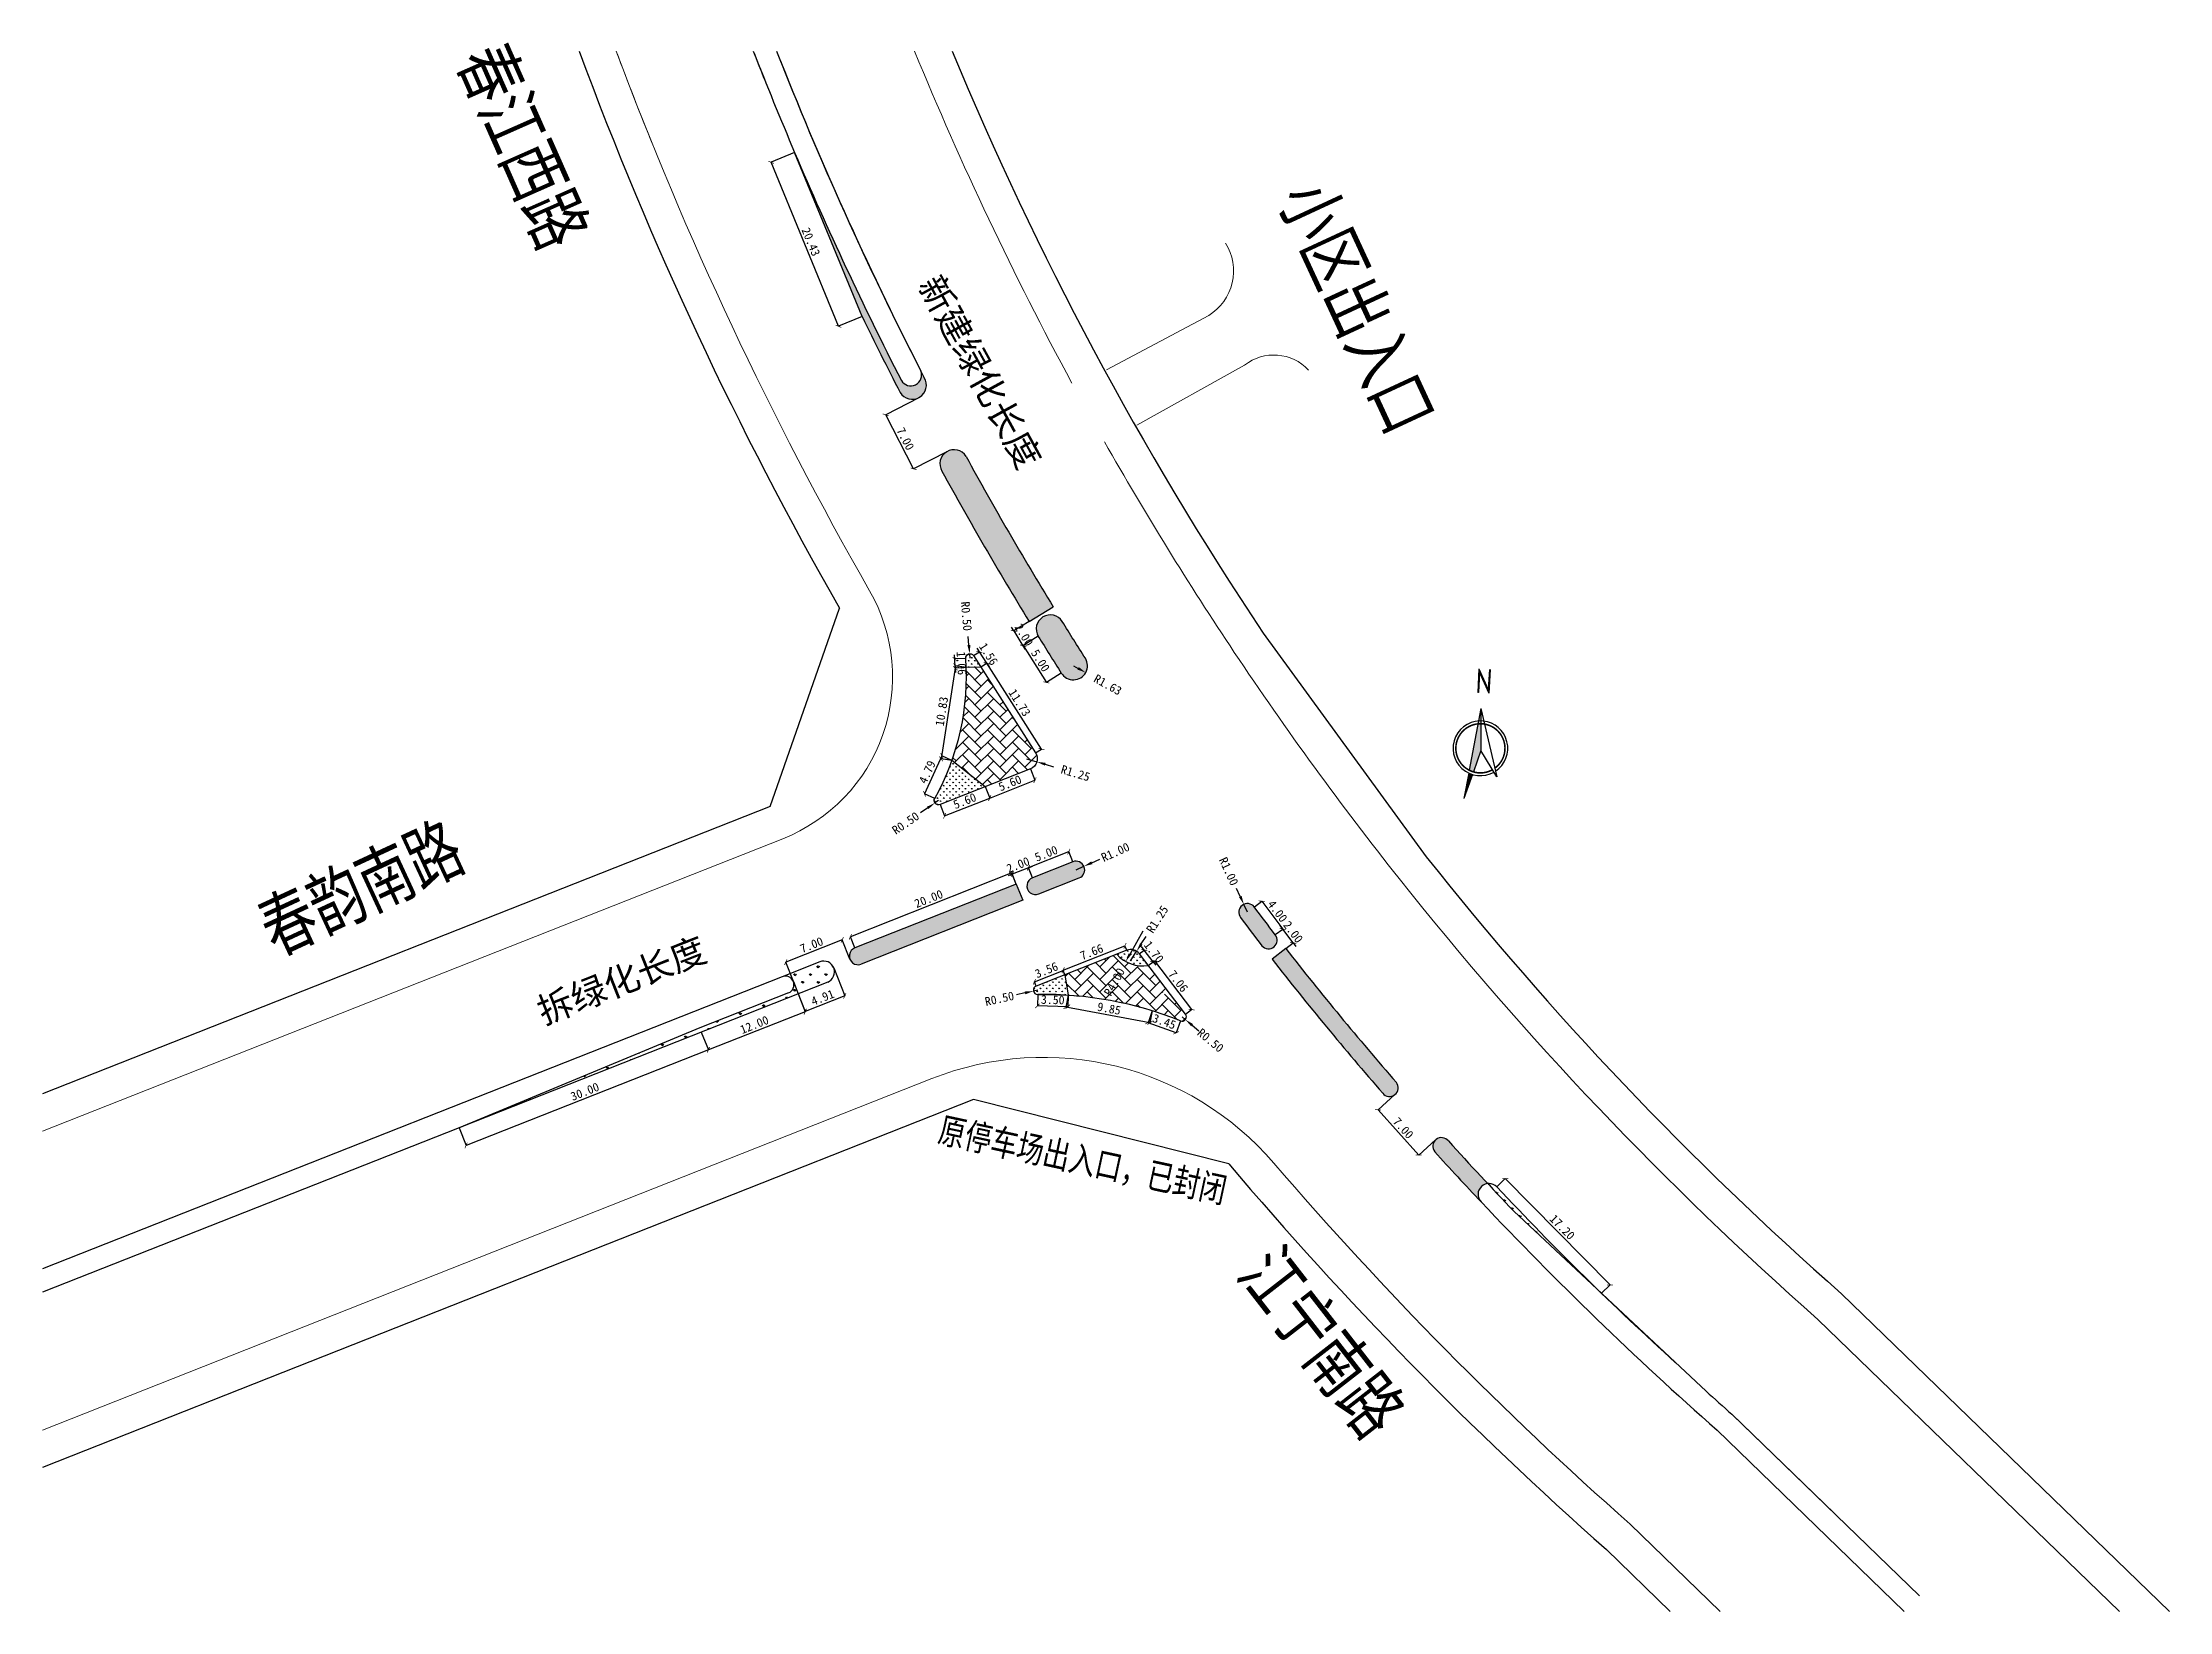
# Model space of a CAD drawing. Header units: millimetres. Extents: x 6299 to 195995, y 19522 to 226352.
# Drawn here: x 10130.2 to 10375.2, y 22324.4 to 22505.1 of the extents above; entities outside this region: 8.
import ezdxf

# ---------------------------------------------------------------- set-up
doc = ezdxf.new("R2010")
doc.units = ezdxf.units.MM
doc.linetypes.add('DASHDOT', pattern=[25.4, 12.7, -6.35, 0, -6.35])
for name, color, linetype in [('3', 3, 'Continuous'), ('@-拆绿化长度', 5, 'Continuous'), ('@-指北针', 7, 'Continuous'), ('@-新建绿化长度', 7, 'Continuous'), ('@-道路名称', 7, 'Continuous'), ('@-道路红线', 1, 'Continuous'), ('@-隔离岛', 3, 'Continuous'), ('@-隔离岛标注', 7, 'Continuous'), ('RD-中线', 1, 'DASHDOT')]:
    doc.layers.add(name, color=color, linetype=linetype)
doc.layers.add('@-路缘石', color=7, linetype='Continuous', lineweight=0)
doc.styles.add('--黑体', font='simhei.ttf')
doc.styles.add('DIM_FONT', font='hyromans.shx', dxfattribs={"width": 0.8, "bigfont": 'hztxt.shx'})
doc.styles.add('HZTXT', font='', dxfattribs={"width": 0.7, "height": 0.2})
doc.styles.add('黑体', font='simhei.ttf')
doc.styles.get('HZTXT').set_extended_font_data('NSimSun')
doc.dimstyles.new('标志标注', dxfattribs={"dimtxt": 1, "dimasz": 0.5, "dimexe": 0, "dimexo": 0, "dimgap": 0.25, "dimtad": 1, "dimzin": 0, "dimdsep": 46, "dimtxsty": '--黑体', "dimblk": 'ARCHTICK', "dimcen": 0.09, "dimadec": 0, "dimazin": 0, "dimtfac": 1, "dimtix": 1, "dimtmove": 2, "dimatfit": 0, "dimfxl": 1, "dimtolj": 1, "dimtzin": 0, "dimarcsym": 0})
pattern_1 = [(45, (-10237.4061, -22383.3768), (4e-11, 1.43684098), [3.048, -1.016]), (135, (-10236.6877, -22382.6583), (4e-11, 1.43684098), [3.048, -1.016])]
pattern_2 = [(90, (-10237.4061, -22383.37675), (-0.359210245, 0.359210245), [0.09525, -0.62317049]), (45, (-10237.4061, -22383.37675), (-0.359210245, 0.359210245), [0.09525, -0.41275]), (135, (-10237.4061, -22383.37675), (-0.359210245, -0.359210245), [0.09525, -0.41275])]

msp = doc.modelspace()

# ---------------------------------------------------------------- texts
at = {"layer": '3', "linetype": 'ByBlock', "ltscale": 10, "style": 'DIM_FONT', "width": 0.8, "flags": 9}
for tag, s in [('YSIZE', '31000'), ('XSIZE', '15500')]:
    msp.add_attdef(tag, (7683.863, 22615.647), s, height=0.000324, dxfattribs=at)
for tag, p, s in [('YSIZE', (6299.092, 22512.745, 0), '31000'), ('XSIZE', (6299.092, 22512.745, 0), '15500'), ('YSIZE', (7113.941, 21392.923, 0), '31000'), ('XSIZE', (7113.941, 21392.923, 0), '15500')]:
    msp.add_attdef(tag, p, s, height=0.000324, rotation=360, dxfattribs=at)
at = {"layer": '@-拆绿化长度', "linetype": 'Continuous', "insert": (10186.808, 22394.749), "char_height": 3, "width": 38.18432, "attachment_point": 1, "rotation": 21.5127, "style": '黑体'}
msp.add_mtext('拆绿化长度', dxfattribs=at)
at = {"layer": '@-指北针', "linetype": 'ByBlock', "ltscale": 10, "style": 'DIM_FONT', "width": 0.8, "flags": 9}
for tag, s in [('YSIZE', '31000'), ('XSIZE', '15500')]:
    msp.add_attdef(tag, (7233.003, 22022.775), s, height=0.000324, dxfattribs=at)
at = {"layer": '@-新建绿化长度', "color": 0, "linetype": 'Continuous', "insert": (10233.581, 22478.637), "char_height": 3, "width": 38.18432, "attachment_point": 1, "rotation": 298.74458, "style": '黑体'}
msp.add_mtext('新建绿化长度', dxfattribs=at)
at = {"layer": '@-道路名称', "color": 7, "style": 'HZTXT', "width": 0.75}
for s, rotation, p in [('春江西路', 293.85594, (10177.861, 22503.161, 0)), ('小区出入口', 294.87476, (10272.451, 22487.318, 0)), ('春韵南路', 24.87476, (10156.974, 22399.858, 0)), ('江宁南路', 307.8855, (10267.668, 22363.276, 0))]:
    msp.add_text(s, height=6, rotation=rotation, dxfattribs=at).set_placement(p)

# ---------------------------------------------------------------- blocks, each defined once
blk = doc.blocks.new('A$C464A05A1')
at = {"layer": '@-指北针', "color": 7}
for p, q in [((5.93, 29.85), (5.64, 24.45)), ((5.93, 29.85), (8.08, 25.1)), ((8.33, 29.72), (8.08, 25.1)), ((8.52, 29.71), (8.22, 24.32)), ((6.07, 29.07), (5.83, 24.44)), ((6.07, 29.07), (8.22, 24.32)), ((8.08, 25.1), (8.08, 25.1)), ((8.08, 25.1), (8.08, 25.1)), ((6.39, 20.77), (3.68, 6.54)), ((5.64, 24.45), (5.64, 24.45)), ((5.83, 24.44), (5.64, 24.45)), ((5.64, 24.45), (5.64, 24.45)), ((6.39, 20.77), (6.39, 11.06)), ((6.39, 20.77), (10.06, 5.05)), ((8.22, 24.32), (8.23, 24.32)), ((8.22, 24.32), (8.23, 24.32)), ((6.39, 11.06), (4.64, 6.16)), ((10.06, 5.05), (6.39, 11.06)), ((3.56, 5.89), (2.44, 0)), ((4.42, 5.55), (2.44, 0))]:
    blk.add_line(p, q, dxfattribs=at)
at = {"layer": '@-指北针', "color": 7, "const_width": 0.36}
for points in [[(6.98, 17.2, 1), (5.53, 5.97, 0.030023), (6.21, 5.92, 33.307369)], [(9.6, 7.02, 0.691005), (6.77, 17.22, 0.030023)], [(6.21, 5.92, 0.132908), (9.07, 6.67, 0.132908)]]:
    blk.add_lwpolyline(points, format="xyb", dxfattribs=at)
at = {"layer": '@-指北针', "color": 7}
for start, end in [(82.6567, 299.982), (303.7615, 84.2302)]:
    blk.add_arc((6.26, 11.58), 6.3, start, end, dxfattribs=at)
for points in [[(5.83, 24.44), (5.64, 24.45), (6.07, 29.07), (5.93, 29.85)], [(8.22, 24.32), (6.07, 29.07), (8.08, 25.1), (5.93, 29.85)], [(8.22, 24.32), (8.08, 25.1), (8.52, 29.71), (8.33, 29.72)], [(6.39, 20.77), (6.39, 11.06), (3.68, 6.54), (4.64, 6.16)], [(3.56, 5.89), (4.42, 5.55), (2.44, 0)]]:
    blk.add_solid(points, dxfattribs=at)
blk = doc.blocks.new('_ArchTick')
at = {"color": 0, "linetype": 'ByBlock', "const_width": 0.15}
blk.add_lwpolyline([(-0.5, -0.5), (0.5, 0.5)], dxfattribs=at)
blk = doc.blocks.new('*D6')
at = {"layer": '@-隔离岛标注', "color": 0, "lineweight": -2, "ltscale": 1.5, "transparency": 16777216}
for p, q in [((10235.25, 22434.1), (10235.22, 22434.59)), ((10236.51, 22434.17), (10235.25, 22434.1)), ((10235.31, 22433.04), (10235.25, 22434.1)), ((10236.57, 22433.11), (10235.31, 22433.04)), ((10235.31, 22433.04), (10235.34, 22432.54))]:
    blk.add_line(p, q, dxfattribs=at)
at = {"layer": 'Defpoints', "color": 0, "ltscale": 1.5, "transparency": 16777216}
for p in [(10235.25, 22434.1), (10236.51, 22434.17, 0), (10236.57, 22433.11, 0)]:
    blk.add_point(p, dxfattribs=at)
at = {"layer": '@-隔离岛标注', "color": 0, "lineweight": -2, "ltscale": 1.5, "transparency": 16777216, "xscale": 0.5, "yscale": 0.5, "zscale": 0.5}
for p, rotation in [((10235.25, 22434.1), 273.2806794781561), ((10235.31, 22433.04), 93.28067947815603)]:
    blk.add_blockref('_ArchTick', p, dxfattribs=dict(at, rotation=rotation))
at = {"layer": '@-隔离岛标注', "color": 0, "ltscale": 1.5, "transparency": 16777216, "insert": (10236.03, 22433.61), "char_height": 1, "attachment_point": 5, "rotation": 273.2807, "style": '--黑体'}
blk.add_mtext('\\A1;1.06', dxfattribs=at)
blk = doc.blocks.new('*D7')
at = {"layer": '@-隔离岛标注', "color": 0, "lineweight": -2, "ltscale": 1.5, "transparency": 16777216}
for p, q in [((10235.32, 22433.3), (10233.68, 22422.6)), ((10236.57, 22433.11), (10235.32, 22433.3)), ((10234.93, 22422.41), (10233.68, 22422.6))]:
    blk.add_line(p, q, dxfattribs=at)
at = {"layer": 'Defpoints', "color": 0, "ltscale": 1.5, "transparency": 16777216}
for p in [(10236.57, 22433.11), (10233.68, 22422.6), (10234.93, 22422.41, 0)]:
    blk.add_point(p, dxfattribs=at)
at = {"layer": '@-隔离岛标注', "color": 0, "lineweight": -2, "ltscale": 1.5, "transparency": 16777216, "xscale": 0.5, "yscale": 0.5, "zscale": 0.5}
for p, rotation in [((10235.32, 22433.3), 81.26814013368109), ((10233.68, 22422.6), 261.2681401336811)]:
    blk.add_blockref('_ArchTick', p, dxfattribs=dict(at, rotation=rotation))
at = {"layer": '@-隔离岛标注', "color": 0, "ltscale": 1.5, "transparency": 16777216, "insert": (10233.75, 22428.07), "char_height": 1, "attachment_point": 5, "rotation": 81.2681, "style": '--黑体'}
blk.add_mtext('\\A1;10.83', dxfattribs=at)
blk = doc.blocks.new('*D8')
at = {"layer": '@-隔离岛标注', "color": 0, "lineweight": -2, "ltscale": 1.5, "transparency": 16777216}
for p, q in [((10233.75, 22422.95), (10231.77, 22418.58)), ((10234.93, 22422.41), (10233.75, 22422.95)), ((10232.94, 22418.05), (10231.77, 22418.58))]:
    blk.add_line(p, q, dxfattribs=at)
at = {"layer": 'Defpoints', "color": 0, "ltscale": 1.5, "transparency": 16777216}
for p in [(10234.93, 22422.41, 0), (10231.77, 22418.58), (10232.94, 22418.05, 0)]:
    blk.add_point(p, dxfattribs=at)
at = {"layer": '@-隔离岛标注', "color": 0, "lineweight": -2, "ltscale": 1.5, "transparency": 16777216, "xscale": 0.5, "yscale": 0.5, "zscale": 0.5}
for p, rotation in [((10233.75, 22422.95), 65.49493173471456), ((10231.77, 22418.58), 245.4949317347146)]:
    blk.add_blockref('_ArchTick', p, dxfattribs=dict(at, rotation=rotation))
at = {"layer": '@-隔离岛标注', "color": 0, "ltscale": 1.5, "transparency": 16777216, "insert": (10232.08, 22421.08), "char_height": 1, "attachment_point": 5, "rotation": 65.4949, "style": '--黑体'}
blk.add_mtext('\\A1;4.79', dxfattribs=at)
blk = doc.blocks.new('*D9')
at = {"layer": '@-隔离岛标注', "color": 0, "lineweight": -2, "ltscale": 1.5, "transparency": 16777216}
for p, q in [((10238.77, 22419.4), (10239.28, 22418.09)), ((10233.56, 22417.34), (10234.08, 22416.03)), ((10234.08, 22416.03), (10239.28, 22418.09))]:
    blk.add_line(p, q, dxfattribs=at)
at = {"layer": 'Defpoints', "color": 0, "ltscale": 1.5, "transparency": 16777216}
for p in [(10238.77, 22419.4, 0), (10233.56, 22417.34, 0), (10239.28, 22418.09)]:
    blk.add_point(p, dxfattribs=at)
at = {"layer": '@-隔离岛标注', "color": 0, "lineweight": -2, "ltscale": 1.5, "transparency": 16777216, "xscale": 0.5, "yscale": 0.5, "zscale": 0.5}
for p, rotation in [((10234.08, 22416.03), 201.5529921725688), ((10239.28, 22418.09), 21.55299217256882)]:
    blk.add_blockref('_ArchTick', p, dxfattribs=dict(at, rotation=rotation))
at = {"layer": '@-隔离岛标注', "color": 0, "ltscale": 1.5, "transparency": 16777216, "insert": (10236.4, 22417.76), "char_height": 1, "attachment_point": 5, "rotation": 21.553, "style": '--黑体'}
blk.add_mtext('\\A1;5.60', dxfattribs=at)
blk = doc.blocks.new('*D10')
at = {"layer": '@-隔离岛标注', "color": 0, "lineweight": -2, "ltscale": 1.5, "transparency": 16777216}
for p, q in [((10243.97, 22421.45), (10244.49, 22420.14)), ((10238.77, 22419.4), (10239.29, 22418.08)), ((10239.29, 22418.08), (10244.49, 22420.14))]:
    blk.add_line(p, q, dxfattribs=at)
at = {"layer": 'Defpoints', "color": 0, "ltscale": 1.5, "transparency": 16777216}
for p in [(10243.97, 22421.45, 0), (10238.77, 22419.4), (10244.49, 22420.14)]:
    blk.add_point(p, dxfattribs=at)
at = {"layer": '@-隔离岛标注', "color": 0, "lineweight": -2, "ltscale": 1.5, "transparency": 16777216, "xscale": 0.5, "yscale": 0.5, "zscale": 0.5}
for p, rotation in [((10244.49, 22420.14), 21.55299217251369), ((10239.29, 22418.08), 201.5529921725137)]:
    blk.add_blockref('_ArchTick', p, dxfattribs=dict(at, rotation=rotation))
at = {"layer": '@-隔离岛标注', "color": 0, "ltscale": 1.5, "transparency": 16777216, "insert": (10241.61, 22419.81), "char_height": 1, "attachment_point": 5, "rotation": 21.553, "style": '--黑体'}
blk.add_mtext('\\A1;5.60', dxfattribs=at)
blk = doc.blocks.new('*D11')
at = {"layer": '@-隔离岛标注', "color": 0, "lineweight": -2, "ltscale": 1.5, "transparency": 16777216}
for p, q in [((10238.26, 22433.18), (10238.94, 22433.61)), ((10245.24, 22423.72), (10238.94, 22433.61)), ((10244.57, 22423.29), (10245.24, 22423.72))]:
    blk.add_line(p, q, dxfattribs=at)
at = {"layer": 'Defpoints', "color": 0, "ltscale": 1.5, "transparency": 16777216}
for p in [(10238.94, 22433.61), (10238.26, 22433.18, 0), (10244.57, 22423.29, 0)]:
    blk.add_point(p, dxfattribs=at)
at = {"layer": '@-隔离岛标注', "color": 0, "lineweight": -2, "ltscale": 1.5, "transparency": 16777216, "xscale": 0.5, "yscale": 0.5, "zscale": 0.5}
for p, rotation in [((10238.94, 22433.61), 122.5362725803589), ((10245.24, 22423.72), 302.5362725803589)]:
    blk.add_blockref('_ArchTick', p, dxfattribs=dict(at, rotation=rotation))
at = {"layer": '@-隔离岛标注', "color": 0, "ltscale": 1.5, "transparency": 16777216, "insert": (10242.72, 22429.07), "char_height": 1, "attachment_point": 5, "rotation": 302.5363, "style": '--黑体'}
blk.add_mtext('\\A1;11.73', dxfattribs=at)
blk = doc.blocks.new('*D12')
at = {"layer": '@-隔离岛标注', "color": 0, "lineweight": -2, "ltscale": 1.5, "transparency": 16777216}
for p, q in [((10237.42, 22434.49), (10238.09, 22434.92)), ((10238.09, 22434.92), (10237.82, 22435.34)), ((10238.93, 22433.6), (10238.09, 22434.92)), ((10238.26, 22433.18), (10238.93, 22433.6)), ((10238.93, 22433.6), (10239.2, 22433.18))]:
    blk.add_line(p, q, dxfattribs=at)
at = {"layer": 'Defpoints', "color": 0, "ltscale": 1.5, "transparency": 16777216}
for p in [(10237.42, 22434.49, 0), (10238.09, 22434.92), (10238.26, 22433.18)]:
    blk.add_point(p, dxfattribs=at)
at = {"layer": '@-隔离岛标注', "color": 0, "lineweight": -2, "ltscale": 1.5, "transparency": 16777216, "xscale": 0.5, "yscale": 0.5, "zscale": 0.5}
for p, rotation in [((10238.09, 22434.92), 302.5362725802365), ((10238.93, 22433.6), 122.5362725802365)]:
    blk.add_blockref('_ArchTick', p, dxfattribs=dict(at, rotation=rotation))
at = {"layer": '@-隔离岛标注', "color": 0, "ltscale": 1.5, "transparency": 16777216, "insert": (10239.14, 22434.67), "char_height": 1, "attachment_point": 5, "rotation": 302.5363, "style": '--黑体'}
blk.add_mtext('\\A1;1.56', dxfattribs=at)
blk = doc.blocks.new('*D13')
at = {"layer": '@-隔离岛标注', "color": 0, "lineweight": -2, "ltscale": 1.5, "transparency": 16777216}
for p, q in [((10257.99, 22393.58), (10257.51, 22392.22)), ((10260.76, 22391.06), (10257.51, 22392.22)), ((10261.24, 22392.43), (10260.76, 22391.06))]:
    blk.add_line(p, q, dxfattribs=at)
at = {"layer": 'Defpoints', "color": 0, "ltscale": 1.5, "transparency": 16777216}
for p in [(10257.51, 22392.22), (10257.99, 22393.58, 0), (10261.24, 22392.43, 0)]:
    blk.add_point(p, dxfattribs=at)
at = {"layer": '@-隔离岛标注', "color": 0, "lineweight": -2, "ltscale": 1.5, "transparency": 16777216, "xscale": 0.5, "yscale": 0.5, "zscale": 0.5}
for p, rotation in [((10257.51, 22392.22), 160.4206030168708), ((10260.76, 22391.06), 340.4206030168708)]:
    blk.add_blockref('_ArchTick', p, dxfattribs=dict(at, rotation=rotation))
at = {"layer": '@-隔离岛标注', "color": 0, "ltscale": 1.5, "transparency": 16777216, "insert": (10259.38, 22392.35), "char_height": 1, "attachment_point": 5, "rotation": 340.4206, "style": '--黑体'}
blk.add_mtext('\\A1;3.45', dxfattribs=at)
blk = doc.blocks.new('*D14')
at = {"layer": '@-隔离岛标注', "color": 0, "lineweight": -2, "ltscale": 1.5, "transparency": 16777216}
for p, q in [((10248.31, 22395.39), (10248.05, 22394.01)), ((10257.74, 22392.21), (10248.05, 22394.01)), ((10257.99, 22393.58), (10257.74, 22392.21))]:
    blk.add_line(p, q, dxfattribs=at)
at = {"layer": 'Defpoints', "color": 0, "ltscale": 1.5, "transparency": 16777216}
for p in [(10248.31, 22395.39, 0), (10248.05, 22394.01), (10257.99, 22393.58, 0)]:
    blk.add_point(p, dxfattribs=at)
at = {"layer": '@-隔离岛标注', "color": 0, "lineweight": -2, "ltscale": 1.5, "transparency": 16777216, "xscale": 0.5, "yscale": 0.5, "zscale": 0.5}
for p, rotation in [((10248.05, 22394.01), 169.4568465898139), ((10257.74, 22392.21), 349.4568465898139)]:
    blk.add_blockref('_ArchTick', p, dxfattribs=dict(at, rotation=rotation))
at = {"layer": '@-隔离岛标注', "color": 0, "ltscale": 1.5, "transparency": 16777216, "insert": (10253.03, 22393.85), "char_height": 1, "attachment_point": 5, "rotation": 349.4568, "style": '--黑体'}
blk.add_mtext('\\A1;9.85', dxfattribs=at)
blk = doc.blocks.new('*D15')
at = {"layer": '@-隔离岛标注', "color": 0, "lineweight": -2, "ltscale": 1.5, "transparency": 16777216}
for p, q in [((10244.81, 22395.48), (10244.77, 22394.15)), ((10248.31, 22395.39), (10248.27, 22394.06)), ((10248.27, 22394.06), (10244.77, 22394.15))]:
    blk.add_line(p, q, dxfattribs=at)
at = {"layer": 'Defpoints', "color": 0, "ltscale": 1.5, "transparency": 16777216}
for p in [(10244.81, 22395.48, 0), (10248.31, 22395.39, 0), (10244.77, 22394.15)]:
    blk.add_point(p, dxfattribs=at)
at = {"layer": '@-隔离岛标注', "color": 0, "lineweight": -2, "ltscale": 1.5, "transparency": 16777216, "xscale": 0.5, "yscale": 0.5, "zscale": 0.5}
for p, rotation in [((10244.77, 22394.15), 178.5255942272715), ((10248.27, 22394.06), 358.5255942272715)]:
    blk.add_blockref('_ArchTick', p, dxfattribs=dict(at, rotation=rotation))
at = {"layer": '@-隔离岛标注', "color": 0, "ltscale": 1.5, "transparency": 16777216, "insert": (10246.54, 22394.86), "char_height": 1, "attachment_point": 5, "rotation": 358.5256, "style": '--黑体'}
blk.add_mtext('\\A1;3.50', dxfattribs=at)
blk = doc.blocks.new('*D16')
at = {"layer": '@-隔离岛标注', "color": 0, "lineweight": -2, "ltscale": 1.5, "transparency": 16777216}
for p, q in [((10244.43, 22396.94), (10247.74, 22398.25)), ((10244.62, 22396.44), (10244.43, 22396.94)), ((10247.94, 22397.75), (10247.74, 22398.25))]:
    blk.add_line(p, q, dxfattribs=at)
at = {"layer": 'Defpoints', "color": 0, "ltscale": 1.5, "transparency": 16777216}
for p in [(10247.74, 22398.25), (10247.94, 22397.75, 0), (10244.62, 22396.44, 0)]:
    blk.add_point(p, dxfattribs=at)
at = {"layer": '@-隔离岛标注', "color": 0, "lineweight": -2, "ltscale": 1.5, "transparency": 16777216, "xscale": 0.5, "yscale": 0.5, "zscale": 0.5}
for p, rotation in [((10244.43, 22396.94), 201.5529921726232), ((10247.74, 22398.25), 21.55299217262323)]:
    blk.add_blockref('_ArchTick', p, dxfattribs=dict(at, rotation=rotation))
at = {"layer": '@-隔离岛标注', "color": 0, "ltscale": 1.5, "transparency": 16777216, "insert": (10245.81, 22398.29), "char_height": 1, "attachment_point": 5, "rotation": 21.553, "style": '--黑体'}
blk.add_mtext('\\A1;3.56', dxfattribs=at)
blk = doc.blocks.new('*D17')
at = {"layer": '@-隔离岛标注', "color": 0, "lineweight": -2, "ltscale": 1.5, "transparency": 16777216}
for p, q in [((10247.73, 22398.27), (10254.86, 22401.08)), ((10255.06, 22400.56), (10254.86, 22401.08)), ((10247.94, 22397.75), (10247.73, 22398.27))]:
    blk.add_line(p, q, dxfattribs=at)
at = {"layer": 'Defpoints', "color": 0, "ltscale": 1.5, "transparency": 16777216}
for p in [(10254.86, 22401.08), (10255.06, 22400.56, 0), (10247.94, 22397.75)]:
    blk.add_point(p, dxfattribs=at)
at = {"layer": '@-隔离岛标注', "color": 0, "lineweight": -2, "ltscale": 1.5, "transparency": 16777216, "xscale": 0.5, "yscale": 0.5, "zscale": 0.5}
for p, rotation in [((10254.86, 22401.08), 21.55299217258244), ((10247.73, 22398.27), 201.5529921725824)]:
    blk.add_blockref('_ArchTick', p, dxfattribs=dict(at, rotation=rotation))
at = {"layer": '@-隔离岛标注', "color": 0, "ltscale": 1.5, "transparency": 16777216, "insert": (10251.02, 22400.37), "char_height": 1, "attachment_point": 5, "rotation": 21.553, "style": '--黑体'}
blk.add_mtext('\\A1;7.66', dxfattribs=at)
blk = doc.blocks.new('*D18')
at = {"layer": '@-隔离岛标注', "color": 0, "lineweight": -2, "transparency": 16777216}
for p, q in [((10261.43, 22392.89), (10261.82, 22392.57)), ((10262.59, 22391.94), (10263.36, 22391.3))]:
    blk.add_line(p, q, dxfattribs=at)
at = {"layer": '@-隔离岛标注', "color": 0, "transparency": 16777216}
blk.add_solid([(10262.7, 22392.07), (10262.48, 22391.81), (10261.82, 22392.57)], dxfattribs=at)
at = {"layer": 'Defpoints', "color": 0, "transparency": 16777216}
for p in [(10261.43, 22392.89, 0), (10261.82, 22392.57, 0)]:
    blk.add_point(p, dxfattribs=at)
at = {"layer": '@-隔离岛标注', "color": 0, "transparency": 16777216, "insert": (10264.71, 22390.19), "char_height": 1, "attachment_point": 5, "rotation": 320.5103, "style": '--黑体'}
blk.add_mtext('\\A1;R0.50', dxfattribs=at)
blk = doc.blocks.new('*D19')
at = {"layer": '@-隔离岛标注', "color": 0, "lineweight": -2, "transparency": 16777216}
for p, q in [((10243.34, 22395.65), (10242.37, 22395.43)), ((10244.81, 22395.98), (10244.32, 22395.87))]:
    blk.add_line(p, q, dxfattribs=at)
at = {"layer": '@-隔离岛标注', "color": 0, "transparency": 16777216}
blk.add_solid([(10243.31, 22395.81), (10243.38, 22395.49), (10244.32, 22395.87)], dxfattribs=at)
at = {"layer": 'Defpoints', "color": 0, "transparency": 16777216}
for p in [(10244.32, 22395.87, 0), (10244.81, 22395.98, 0)]:
    blk.add_point(p, dxfattribs=at)
at = {"layer": '@-隔离岛标注', "color": 0, "transparency": 16777216, "insert": (10240.4, 22394.99), "char_height": 1, "attachment_point": 5, "rotation": 12.5632, "style": '--黑体'}
blk.add_mtext('\\A1;R0.50', dxfattribs=at)
blk = doc.blocks.new('*D20')
at = {"layer": '@-隔离岛标注', "color": 0, "lineweight": -2, "transparency": 16777216}
for p, q in [((10256.74, 22401.29), (10257.29, 22402.13)), ((10255.52, 22399.4), (10256.2, 22400.45))]:
    blk.add_line(p, q, dxfattribs=at)
at = {"layer": '@-隔离岛标注', "color": 0, "transparency": 16777216}
blk.add_solid([(10256.6, 22401.38), (10256.88, 22401.2), (10256.2, 22400.45)], dxfattribs=at)
at = {"layer": 'Defpoints', "color": 0, "transparency": 16777216}
for p in [(10255.52, 22399.4, 0), (10256.2, 22400.45, 0)]:
    blk.add_point(p, dxfattribs=at)
at = {"layer": '@-隔离岛标注', "color": 0, "transparency": 16777216, "insert": (10258.58, 22404.13), "char_height": 1, "attachment_point": 5, "rotation": 57.0604, "style": '--黑体'}
blk.add_mtext('\\A1;R1.25', dxfattribs=at)
blk = doc.blocks.new('*D21')
at = {"layer": '@-隔离岛标注', "color": 0, "lineweight": -2, "transparency": 16777216}
for p, q in [((10243.51, 22422.61), (10244.71, 22422.26)), ((10245.67, 22421.98), (10246.63, 22421.69))]:
    blk.add_line(p, q, dxfattribs=at)
at = {"layer": '@-隔离岛标注', "color": 0, "transparency": 16777216}
blk.add_solid([(10245.72, 22422.14), (10245.63, 22421.82), (10244.71, 22422.26)], dxfattribs=at)
at = {"layer": 'Defpoints', "color": 0, "transparency": 16777216}
for p in [(10243.51, 22422.61, 0), (10244.71, 22422.26, 0)]:
    blk.add_point(p, dxfattribs=at)
at = {"layer": '@-隔离岛标注', "color": 0, "transparency": 16777216, "insert": (10249.16, 22420.95), "char_height": 1, "attachment_point": 5, "rotation": 343.5567, "style": '--黑体'}
blk.add_mtext('\\A1;R1.25', dxfattribs=at)
blk = doc.blocks.new('*D22')
at = {"layer": '@-隔离岛标注', "color": 0, "lineweight": -2, "transparency": 16777216}
for p, q in [((10232.14, 22416.95), (10231.32, 22416.39)), ((10233.38, 22417.8), (10232.96, 22417.52))]:
    blk.add_line(p, q, dxfattribs=at)
at = {"layer": '@-隔离岛标注', "color": 0, "transparency": 16777216}
blk.add_solid([(10232.05, 22417.09), (10232.23, 22416.82), (10232.96, 22417.52)], dxfattribs=at)
at = {"layer": 'Defpoints', "color": 0, "transparency": 16777216}
for p in [(10232.96, 22417.52, 0), (10233.38, 22417.8, 0)]:
    blk.add_point(p, dxfattribs=at)
at = {"layer": '@-隔离岛标注', "color": 0, "transparency": 16777216, "insert": (10229.59, 22415.2), "char_height": 1, "attachment_point": 5, "rotation": 34.5234, "style": '--黑体'}
blk.add_mtext('\\A1;R0.50', dxfattribs=at)
blk = doc.blocks.new('*D23')
at = {"layer": '@-隔离岛标注', "color": 0, "lineweight": -2, "transparency": 16777216}
for p, q in [((10236.88, 22435.7), (10236.79, 22436.7)), ((10237.01, 22434.21), (10236.97, 22434.7))]:
    blk.add_line(p, q, dxfattribs=at)
at = {"layer": '@-隔离岛标注', "color": 0, "transparency": 16777216}
blk.add_solid([(10237.05, 22435.71), (10236.71, 22435.69), (10236.97, 22434.7)], dxfattribs=at)
at = {"layer": 'Defpoints', "color": 0, "transparency": 16777216}
for p in [(10236.97, 22434.7, 0), (10237.01, 22434.21, 0)]:
    blk.add_point(p, dxfattribs=at)
at = {"layer": '@-隔离岛标注', "color": 0, "transparency": 16777216, "insert": (10236.59, 22439.03), "char_height": 1, "attachment_point": 5, "rotation": 274.9594, "style": '--黑体'}
blk.add_mtext('\\A1;R0.50', dxfattribs=at)
blk = doc.blocks.new('*D24')
at = {"layer": '@-拆绿化长度', "color": 0, "lineweight": -2, "ltscale": 1.5, "transparency": 16777216}
for p, q in [((10221.32, 22398.53), (10222.58, 22395.32)), ((10216.76, 22396.72), (10218.02, 22393.52)), ((10222.58, 22395.32), (10218.02, 22393.52))]:
    blk.add_line(p, q, dxfattribs=at)
at = {"layer": 'Defpoints', "color": 0, "ltscale": 1.5, "transparency": 16777216}
for p in [(10221.32, 22398.53, 0), (10216.76, 22396.72, 0), (10218.02, 22393.52)]:
    blk.add_point(p, dxfattribs=at)
at = {"layer": '@-拆绿化长度', "color": 0, "lineweight": -2, "ltscale": 1.5, "transparency": 16777216, "xscale": 0.5, "yscale": 0.5, "zscale": 0.5}
for p, rotation in [((10222.58, 22395.32), 21.55299217263519), ((10218.02, 22393.52), 201.5529921726351)]:
    blk.add_blockref('_ArchTick', p, dxfattribs=dict(at, rotation=rotation))
at = {"layer": '@-拆绿化长度', "color": 0, "ltscale": 1.5, "transparency": 16777216, "insert": (10220.03, 22395.12), "char_height": 1, "attachment_point": 5, "rotation": 21.553, "style": '--黑体'}
blk.add_mtext('\\A1;4.91', dxfattribs=at)
blk = doc.blocks.new('*D27')
at = {"layer": '@-新建绿化长度', "color": 0, "lineweight": -2, "ltscale": 1.5, "transparency": 16777216}
for p, q in [((10241.83, 22409.46), (10223.23, 22402.11)), ((10242.34, 22408.17), (10241.83, 22409.46)), ((10223.74, 22400.83), (10223.23, 22402.11))]:
    blk.add_line(p, q, dxfattribs=at)
at = {"layer": 'Defpoints', "color": 0, "ltscale": 1.5, "transparency": 16777216}
for p in [(10242.34, 22408.17, 0), (10223.23, 22402.11), (10223.74, 22400.83, 0)]:
    blk.add_point(p, dxfattribs=at)
at = {"layer": '@-新建绿化长度', "color": 0, "lineweight": -2, "ltscale": 1.5, "transparency": 16777216, "xscale": 0.5, "yscale": 0.5, "zscale": 0.5}
for p, rotation in [((10241.83, 22409.46), 21.55299217261225), ((10223.23, 22402.11), 201.5529921726122)]:
    blk.add_blockref('_ArchTick', p, dxfattribs=dict(at, rotation=rotation))
at = {"layer": '@-新建绿化长度', "color": 0, "ltscale": 1.5, "transparency": 16777216, "insert": (10232.25, 22406.49), "char_height": 1, "attachment_point": 5, "rotation": 21.553, "style": '--黑体'}
blk.add_mtext('\\A1;20.00', dxfattribs=at)
blk = doc.blocks.new('*D28')
at = {"layer": '@-新建绿化长度', "color": 0, "lineweight": -2, "ltscale": 1.5, "transparency": 16777216}
for p, q in [((10222.29, 22401.76), (10215.78, 22399.19)), ((10223.17, 22399.53), (10222.29, 22401.76)), ((10216.66, 22396.96), (10215.78, 22399.19))]:
    blk.add_line(p, q, dxfattribs=at)
at = {"layer": 'Defpoints', "color": 0, "ltscale": 1.5, "transparency": 16777216}
for p in [(10215.78, 22399.19), (10223.17, 22399.53, 0), (10216.66, 22396.96, 0)]:
    blk.add_point(p, dxfattribs=at)
at = {"layer": '@-新建绿化长度', "color": 0, "lineweight": -2, "ltscale": 1.5, "transparency": 16777216, "xscale": 0.5, "yscale": 0.5, "zscale": 0.5}
for p, rotation in [((10222.29, 22401.76), 21.55299217264383), ((10215.78, 22399.19), 201.5529921726438)]:
    blk.add_blockref('_ArchTick', p, dxfattribs=dict(at, rotation=rotation))
at = {"layer": '@-新建绿化长度', "color": 0, "ltscale": 1.5, "transparency": 16777216, "insert": (10218.76, 22401.18), "char_height": 1, "attachment_point": 5, "rotation": 21.553, "style": '--黑体'}
blk.add_mtext('\\A1;7.00', dxfattribs=at)
blk = doc.blocks.new('*D31')
at = {"layer": '@-新建绿化长度', "color": 0, "lineweight": -2, "ltscale": 1.5, "transparency": 16777216}
for p, q in [((10231.1, 22464.18), (10227.3, 22462.21)), ((10230.51, 22455.99), (10227.3, 22462.21)), ((10234.32, 22457.96), (10230.51, 22455.99))]:
    blk.add_line(p, q, dxfattribs=at)
at = {"layer": 'Defpoints', "color": 0, "ltscale": 1.5, "transparency": 16777216}
for p in [(10231.1, 22464.18), (10227.3, 22462.21), (10234.32, 22457.96, 0)]:
    blk.add_point(p, dxfattribs=at)
at = {"layer": '@-新建绿化长度', "color": 0, "lineweight": -2, "ltscale": 1.5, "transparency": 16777216, "xscale": 0.5, "yscale": 0.5, "zscale": 0.5}
for p, rotation in [((10227.3, 22462.21), 117.3296070986744), ((10230.51, 22455.99), 297.3296070986744)]:
    blk.add_blockref('_ArchTick', p, dxfattribs=dict(at, rotation=rotation))
at = {"layer": '@-新建绿化长度', "color": 0, "ltscale": 1.5, "transparency": 16777216, "insert": (10229.57, 22459.45), "char_height": 1, "attachment_point": 5, "rotation": 297.3296, "style": '--黑体'}
blk.add_mtext('\\A1;7.00', dxfattribs=at)
blk = doc.blocks.new('*D34')
at = {"layer": '@-新建绿化长度', "color": 0, "lineweight": -2, "ltscale": 1.5, "transparency": 16777216}
for p, q in [((10243.74, 22410.08), (10248.39, 22411.92)), ((10248.85, 22410.74), (10248.39, 22411.92)), ((10244.2, 22408.91), (10243.74, 22410.08))]:
    blk.add_line(p, q, dxfattribs=at)
at = {"layer": 'Defpoints', "color": 0, "ltscale": 1.5, "transparency": 16777216}
for p in [(10248.39, 22411.92), (10248.85, 22410.74, 0), (10244.2, 22408.91, 0)]:
    blk.add_point(p, dxfattribs=at)
at = {"layer": '@-新建绿化长度', "color": 0, "lineweight": -2, "ltscale": 1.5, "transparency": 16777216, "xscale": 0.5, "yscale": 0.5, "zscale": 0.5}
for p, rotation in [((10248.39, 22411.92), 21.5529921726628), ((10243.74, 22410.08), 201.5529921726628)]:
    blk.add_blockref('_ArchTick', p, dxfattribs=dict(at, rotation=rotation))
at = {"layer": '@-新建绿化长度', "color": 0, "ltscale": 1.5, "transparency": 16777216, "insert": (10245.78, 22411.7), "char_height": 1, "attachment_point": 5, "rotation": 21.553, "style": '--黑体'}
blk.add_mtext('\\A1;5.00', dxfattribs=at)
blk = doc.blocks.new('*D35')
at = {"layer": '@-新建绿化长度', "color": 0, "lineweight": -2, "ltscale": 1.5, "transparency": 16777216}
for p, q in [((10244.86, 22436.71), (10243.15, 22435.64)), ((10243.15, 22435.64), (10245.81, 22431.4)), ((10247.52, 22432.48), (10245.81, 22431.4))]:
    blk.add_line(p, q, dxfattribs=at)
at = {"layer": 'Defpoints', "color": 0, "ltscale": 1.5, "transparency": 16777216}
for p in [(10244.86, 22436.71), (10245.81, 22431.4), (10247.52, 22432.48, 0)]:
    blk.add_point(p, dxfattribs=at)
at = {"layer": '@-新建绿化长度', "color": 0, "lineweight": -2, "ltscale": 1.5, "transparency": 16777216, "xscale": 0.5, "yscale": 0.5, "zscale": 0.5}
for p, rotation in [((10243.15, 22435.64), 122.1227498262181), ((10245.81, 22431.4), 302.1227498262181)]:
    blk.add_blockref('_ArchTick', p, dxfattribs=dict(at, rotation=rotation))
at = {"layer": '@-新建绿化长度', "color": 0, "ltscale": 1.5, "transparency": 16777216, "insert": (10245.12, 22433.92), "char_height": 1, "attachment_point": 5, "rotation": 302.1227, "style": '--黑体'}
blk.add_mtext('\\A1;5.00', dxfattribs=at)
blk = doc.blocks.new('*D36')
at = {"layer": '@-隔离岛标注', "color": 0, "lineweight": -2, "transparency": 16777216}
for p, q in [((10249.22, 22409.81), (10250.13, 22410.23)), ((10251.04, 22410.64), (10251.95, 22411.05))]:
    blk.add_line(p, q, dxfattribs=at)
at = {"layer": '@-隔离岛标注', "color": 0, "transparency": 16777216}
blk.add_solid([(10250.97, 22410.79), (10251.11, 22410.48), (10250.13, 22410.23)], dxfattribs=at)
at = {"layer": 'Defpoints', "color": 0, "transparency": 16777216}
for p in [(10249.22, 22409.81, 0), (10250.13, 22410.23, 0)]:
    blk.add_point(p, dxfattribs=at)
at = {"layer": '@-隔离岛标注', "color": 0, "transparency": 16777216, "insert": (10253.75, 22411.86), "char_height": 1, "attachment_point": 5, "rotation": 24.2805, "style": '--黑体'}
blk.add_mtext('\\A1;R1.00', dxfattribs=at)
blk = doc.blocks.new('*D37')
at = {"layer": '@-拆绿化长度', "color": 0, "lineweight": -2, "ltscale": 1.5, "transparency": 16777216}
for p, q in [((10217.22, 22395.56), (10218.03, 22393.49)), ((10218.03, 22393.49), (10206.87, 22389.08)), ((10206.05, 22391.15), (10206.87, 22389.08))]:
    blk.add_line(p, q, dxfattribs=at)
at = {"layer": 'Defpoints', "color": 0, "ltscale": 1.5, "transparency": 16777216}
for p in [(10217.22, 22395.56), (10206.05, 22391.15, 0), (10206.87, 22389.08)]:
    blk.add_point(p, dxfattribs=at)
at = {"layer": '@-拆绿化长度', "color": 0, "lineweight": -2, "ltscale": 1.5, "transparency": 16777216, "xscale": 0.5, "yscale": 0.5, "zscale": 0.5}
for p, rotation in [((10218.03, 22393.49), 21.5529921726037), ((10206.87, 22389.08), 201.5529921726037)]:
    blk.add_blockref('_ArchTick', p, dxfattribs=dict(at, rotation=rotation))
at = {"layer": '@-拆绿化长度', "color": 0, "ltscale": 1.5, "transparency": 16777216, "insert": (10212.17, 22391.99), "char_height": 1, "attachment_point": 5, "rotation": 21.553, "style": '--黑体'}
blk.add_mtext('\\A1;12.00', dxfattribs=at)
blk = doc.blocks.new('*D38')
at = {"layer": '@-拆绿化长度', "color": 0, "lineweight": -2, "ltscale": 1.5, "transparency": 16777216}
for p, q in [((10206.05, 22391.15), (10206.87, 22389.1)), ((10206.87, 22389.1), (10178.96, 22378.08)), ((10178.15, 22380.13), (10178.96, 22378.08))]:
    blk.add_line(p, q, dxfattribs=at)
at = {"layer": 'Defpoints', "color": 0, "ltscale": 1.5, "transparency": 16777216}
for p in [(10206.05, 22391.15), (10178.15, 22380.13, 0), (10178.96, 22378.08)]:
    blk.add_point(p, dxfattribs=at)
at = {"layer": '@-拆绿化长度', "color": 0, "lineweight": -2, "ltscale": 1.5, "transparency": 16777216, "xscale": 0.5, "yscale": 0.5, "zscale": 0.5}
for p, rotation in [((10206.87, 22389.1), 21.55299217261553), ((10178.96, 22378.08), 201.5529921726155)]:
    blk.add_blockref('_ArchTick', p, dxfattribs=dict(at, rotation=rotation))
at = {"layer": '@-拆绿化长度', "color": 0, "ltscale": 1.5, "transparency": 16777216, "insert": (10192.64, 22384.29), "char_height": 1, "attachment_point": 5, "rotation": 21.553, "style": '--黑体'}
blk.add_mtext('\\A1;30.00', dxfattribs=at)
blk = doc.blocks.new('*D39')
at = {"layer": '@-隔离岛标注', "color": 0, "lineweight": -2, "transparency": 16777216}
blk.add_line((10248.91, 22433.32), (10249.46, 22433.02), dxfattribs=at)
at = {"layer": '@-隔离岛标注', "color": 0, "transparency": 16777216}
blk.add_solid([(10249.54, 22433.17), (10249.38, 22432.88), (10250.33, 22432.54)], dxfattribs=at)
at = {"layer": 'Defpoints', "color": 0, "transparency": 16777216}
for p in [(10248.91, 22433.32, 0), (10250.33, 22432.54, 0)]:
    blk.add_point(p, dxfattribs=at)
at = {"layer": '@-隔离岛标注', "color": 0, "transparency": 16777216, "insert": (10252.88, 22431.13), "char_height": 1, "attachment_point": 5, "rotation": 331.1268, "style": '--黑体'}
blk.add_mtext('\\A1;R1.63', dxfattribs=at)
blk = doc.blocks.new('A$C5BCE2F45')
at = {"layer": '@-隔离岛', "ltscale": 1.5}
h = blk.add_hatch(dxfattribs=at)
h.set_pattern_fill('GRASS', color=256, scale=0.02, style=0)
h.set_pattern_definition(pattern_2)
h.paths.add_polyline_path([(0.01, 51.12, 0.601983), (-0.86, 51), (-0.49, 50.77, -0.753111), (-0.24, 50.7, -1), (-0.51, 50.7, -0.140829), (-0.49, 50.77), (-0.86, 51, 0.108909), (-0.89, 50.79, -0.006112), (-0.85, 50.1), (0.01, 50.02, -0.959123), (0.27, 50.01, -1.042619), (0.01, 50.02), (-0.85, 50.1, -0.003178), (-0.83, 49.73), (0.85, 49.8)])
h.paths.add_polyline_path([(-2.48, 39.03, -0.042133), (-4.47, 34.67, 0.705967), (-3.85, 33.96), (1.36, 36.02)])
h.paths.add_polyline_path([(-3.11, 35.14, -1), (-3.38, 35.14, -1)], flags=16)
h = blk.add_hatch(dxfattribs=at)
h.set_pattern_fill('AR-HBONE', color=30, scale=0.01, style=0)
h.set_pattern_definition(pattern_1)
h.paths.add_polyline_path([(0.85, 49.8), (-0.83, 49.73, -0.095831), (-2.48, 39.03), (1.36, 36.02), (6.57, 38.08, 0.471541), (7.16, 39.91)])
h = blk.add_hatch(dxfattribs=at)
h.set_pattern_fill('GRASS', color=256, scale=0.02, style=0)
h.set_pattern_definition(pattern_2)
h.paths.add_polyline_path([(19.11, 16.78, 0.335556), (17.65, 17.19), (16.5, 16.73, 0.16299), (18.7, 15.46), (18.3, 16.83, -0.500516), (18.13, 16.95, -1), (18.39, 16.95, -0.332875), (18.3, 16.83), (18.7, 15.46, 0.090769), (20.14, 15.43)])
h.paths.add_polyline_path([(10.09, 13.63, -0.276871), (10.02, 13.75, -1), (10.28, 13.75, -0.56633), (10.09, 13.63), (9.26, 12.09, -0.009692), (10.9, 12.01), (10.53, 14.37), (7.22, 13.07, 0.786554), (7.35, 12.1), (7.39, 12.47, -0.385371), (7.27, 12.6, -1), (7.53, 12.6, -0.443657), (7.39, 12.47), (7.35, 12.1, 0.027883), (7.41, 12.1, -0.01099), (9.26, 12.09)])
h = blk.add_hatch(dxfattribs=at)
h.set_pattern_fill('AR-HBONE', color=30, scale=0.01, style=0)
h.set_pattern_definition(pattern_1)
h.paths.add_polyline_path([(18.7, 15.46, -0.16299), (16.5, 16.73), (10.53, 14.37), (10.9, 12.01, -0.05613), (20.21, 10.32)])
h.paths.add_polyline_path([(20.14, 15.43, -0.090769), (18.7, 15.46), (20.21, 10.32, -0.011489), (22.05, 9.72), (21.89, 12.07, -0.434081), (21.75, 12.2, -1), (22.02, 12.2, -0.394621), (21.89, 12.07), (22.05, 9.72, -0.011302), (23.84, 9.05, 0.762322), (24.42, 9.82)])
at = {"layer": 'RD-中线', "color": 3, "linetype": 'Continuous'}
for points in [[(23.84, 9.05, 0.762322), (24.42, 9.82), (19.11, 16.78, 0.335556), (17.65, 17.19), (7.22, 13.07, 0.834182), (7.41, 12.1, -0.02818), (12.16, 11.91, -0.02818)], [(23.84, 9.05, 0.099857), (7.41, 12.1, 0.099857)]]:
    blk.add_lwpolyline(points, format="xyb", dxfattribs=at)
blk.add_arc((19.5, 19.38), 4, 221.4617, 279.2364, dxfattribs=at)
blk = doc.blocks.new('A$C415A3933')
at = {"layer": 'RD-中线', "color": 32, "linetype": 'Continuous', "true_color": 0xcd6928}
for points in [[(10.23, 55.03, 0.993192), (7.46, 53.34, 0.003416), (7.47, 53.32, 0.003028), (10.12, 49.1, 1), (12.89, 50.8, -0.003064)], [(12.18, 25.51, 1), (11.44, 27.37), (6.79, 25.53, 1), (7.53, 23.67)]]:
    blk.add_lwpolyline(points, format="xyb", close=True, dxfattribs=at)
for points in [[(33.22, 17.71, 1), (34.76, 18.98, -0.00245), (32.35, 22.18, -0.00245)], [(30.77, 20.95, 0.002475), (33.22, 17.71)]]:
    blk.add_lwpolyline(points, format="xyb", dxfattribs=at)
blk.add_arc((31.56, 21.56), 1, 37.9008, 217.9008, dxfattribs=at)
blk = doc.blocks.new('A$C551F3415')
at = {"layer": '@-隔离岛', "ltscale": 1.5}
h = blk.add_hatch(dxfattribs=at)
h.set_pattern_fill('ANGLE', color=30, scale=0.05)
h.set_pattern_definition([(360, (-10237.4061, -22383.37675), (1e-11, 0.34925), [0.254, -0.09525]), (90, (-10237.4061, -22383.37675), (-0.34925, 1e-11), [0.254, -0.09525])])
h.paths.add_polyline_path([(10.23, 55.03, 0.993192), (7.46, 53.34, 0.003416), (7.47, 53.32, 0.003028), (10.12, 49.1, 1), (12.89, 50.8, -0.003064)])
h.paths.add_polyline_path([(31.1, 22.45, 0.468249), (30.77, 20.95, 0.002475), (33.22, 17.71, 0.47032), (34.76, 17.71, -0.003662)])
h.paths.add_polyline_path([(32.35, 22.18, 0.362167), (31.1, 22.45, 0.003662), (34.76, 17.71, 0.360248), (34.76, 18.98, -0.00245)])
h.paths.add_polyline_path([(12.8, 26.56, 0.490314), (11.44, 27.37), (6.79, 25.53, 0.490314), (6.35, 24.01)])
h.paths.add_polyline_path([(12.18, 25.51, 0.341999), (12.8, 26.56), (6.35, 24.01, 0.341999), (7.53, 23.67)])
blk = doc.blocks.new('*D44')
at = {"layer": '@-新建绿化长度', "color": 0, "lineweight": -2, "ltscale": 1.5, "transparency": 16777216}
for p, q in [((10257.54, 22398.81), (10258.25, 22399.35)), ((10258.25, 22399.35), (10262.53, 22393.73)), ((10261.83, 22393.19), (10262.53, 22393.73))]:
    blk.add_line(p, q, dxfattribs=at)
at = {"layer": 'Defpoints', "color": 0, "ltscale": 1.5, "transparency": 16777216}
for p in [(10257.54, 22398.81, 0), (10261.83, 22393.19, 0), (10262.53, 22393.73)]:
    blk.add_point(p, dxfattribs=at)
at = {"layer": '@-新建绿化长度', "color": 0, "lineweight": -2, "ltscale": 1.5, "transparency": 16777216, "xscale": 0.5, "yscale": 0.5, "zscale": 0.5}
for p, rotation in [((10258.25, 22399.35), 127.3550118365323), ((10262.53, 22393.73), 307.3550118365323)]:
    blk.add_blockref('_ArchTick', p, dxfattribs=dict(at, rotation=rotation))
at = {"layer": '@-新建绿化长度', "color": 0, "ltscale": 1.5, "transparency": 16777216, "insert": (10260.99, 22397), "char_height": 1, "attachment_point": 5, "rotation": 307.355, "style": '--黑体'}
blk.add_mtext('\\A1;7.06', dxfattribs=at)
blk = doc.blocks.new('*D45')
at = {"layer": '@-新建绿化长度', "color": 0, "lineweight": -2, "ltscale": 1.5, "transparency": 16777216}
for p, q in [((10256.51, 22400.16), (10257.08, 22400.59)), ((10257.08, 22400.59), (10256.77, 22400.99)), ((10258.11, 22399.24), (10257.08, 22400.59)), ((10257.54, 22398.81), (10258.11, 22399.24)), ((10258.11, 22399.24), (10258.41, 22398.84))]:
    blk.add_line(p, q, dxfattribs=at)
at = {"layer": 'Defpoints', "color": 0, "ltscale": 1.5, "transparency": 16777216}
for p in [(10256.51, 22400.16, 0), (10257.08, 22400.59), (10257.54, 22398.81)]:
    blk.add_point(p, dxfattribs=at)
at = {"layer": '@-新建绿化长度', "color": 0, "lineweight": -2, "ltscale": 1.5, "transparency": 16777216, "xscale": 0.5, "yscale": 0.5, "zscale": 0.5}
for p, rotation in [((10257.08, 22400.59), 307.35501183663), ((10258.11, 22399.24), 127.35501183663)]:
    blk.add_blockref('_ArchTick', p, dxfattribs=dict(at, rotation=rotation))
at = {"layer": '@-新建绿化长度', "color": 0, "ltscale": 1.5, "transparency": 16777216, "insert": (10258.19, 22400.37), "char_height": 1, "attachment_point": 5, "rotation": 307.355, "style": '--黑体'}
blk.add_mtext('\\A1;1.70', dxfattribs=at)
blk = doc.blocks.new('*D46')
at = {"layer": '@-隔离岛标注', "color": 0, "lineweight": -2, "transparency": 16777216}
blk.add_line((10256.9, 22402.76), (10255.44, 22400.14), dxfattribs=at)
at = {"layer": '@-隔离岛标注', "color": 0, "transparency": 16777216}
blk.add_solid([(10255.29, 22400.22), (10255.58, 22400.06), (10254.95, 22399.27)], dxfattribs=at)
at = {"layer": 'Defpoints', "color": 0, "transparency": 16777216}
for p in [(10256.9, 22402.76, 0), (10254.95, 22399.27, 0)]:
    blk.add_point(p, dxfattribs=at)
at = {"layer": '@-隔离岛标注', "color": 0, "transparency": 16777216, "insert": (10253.64, 22396.92), "char_height": 1, "attachment_point": 5, "rotation": 60.7735, "style": '--黑体'}
blk.add_mtext('\\A1;R4.00', dxfattribs=at)
blk = doc.blocks.new('*D49')
at = {"layer": '@-新建绿化长度', "color": 0, "lineweight": -2, "ltscale": 1.5, "transparency": 16777216}
for p, q in [((10285.95, 22383.94), (10284.01, 22382.19)), ((10284.01, 22382.19), (10288.69, 22376.99)), ((10290.64, 22378.74), (10288.69, 22376.99))]:
    blk.add_line(p, q, dxfattribs=at)
at = {"layer": 'Defpoints', "color": 0, "ltscale": 1.5, "transparency": 16777216}
for p in [(10285.95, 22383.94, 0), (10290.64, 22378.74), (10288.69, 22376.99)]:
    blk.add_point(p, dxfattribs=at)
at = {"layer": '@-新建绿化长度', "color": 0, "lineweight": -2, "ltscale": 1.5, "transparency": 16777216, "xscale": 0.5, "yscale": 0.5, "zscale": 0.5}
for p, rotation in [((10284.01, 22382.19), 132.0295628898118), ((10288.69, 22376.99), 312.0295628898118)]:
    blk.add_blockref('_ArchTick', p, dxfattribs=dict(at, rotation=rotation))
at = {"layer": '@-新建绿化长度', "color": 0, "ltscale": 1.5, "transparency": 16777216, "insert": (10286.91, 22380.09), "char_height": 1, "attachment_point": 5, "rotation": 312.0296, "style": '--黑体'}
blk.add_mtext('\\A1;7.00', dxfattribs=at)
blk = doc.blocks.new('*D50')
at = {"layer": '@-隔离岛标注', "color": 0, "lineweight": -2, "transparency": 16777216}
for p, q in [((10268.13, 22406.76), (10267.72, 22407.67)), ((10268.97, 22404.94), (10268.55, 22405.85))]:
    blk.add_line(p, q, dxfattribs=at)
at = {"layer": '@-隔离岛标注', "color": 0, "transparency": 16777216}
blk.add_solid([(10268.29, 22406.83), (10267.98, 22406.69), (10268.55, 22405.85)], dxfattribs=at)
at = {"layer": 'Defpoints', "color": 0, "transparency": 16777216}
for p in [(10268.55, 22405.85, 0), (10268.97, 22404.94, 0)]:
    blk.add_point(p, dxfattribs=at)
at = {"layer": '@-隔离岛标注', "color": 0, "transparency": 16777216, "insert": (10266.81, 22409.65), "char_height": 1, "attachment_point": 5, "rotation": 294.6178, "style": '--黑体'}
blk.add_mtext('\\A1;R1.00', dxfattribs=at)
blk = doc.blocks.new('*D51')
at = {"layer": '@-新建绿化长度', "color": 0, "lineweight": -2, "ltscale": 1.5, "transparency": 16777216}
for p, q in [((10269.76, 22405.56), (10270.62, 22406.21)), ((10270.62, 22406.21), (10273.03, 22403.01)), ((10272.16, 22402.36), (10273.03, 22403.01))]:
    blk.add_line(p, q, dxfattribs=at)
at = {"layer": 'Defpoints', "color": 0, "ltscale": 1.5, "transparency": 16777216}
for p in [(10269.76, 22405.56, 0), (10272.16, 22402.36, 0), (10273.03, 22403.01)]:
    blk.add_point(p, dxfattribs=at)
at = {"layer": '@-新建绿化长度', "color": 0, "lineweight": -2, "ltscale": 1.5, "transparency": 16777216, "xscale": 0.5, "yscale": 0.5, "zscale": 0.5}
for p, rotation in [((10270.62, 22406.21), 126.9755941672896), ((10273.03, 22403.01), 306.9755941672896)]:
    blk.add_blockref('_ArchTick', p, dxfattribs=dict(at, rotation=rotation))
at = {"layer": '@-新建绿化长度', "color": 0, "ltscale": 1.5, "transparency": 16777216, "insert": (10272.43, 22405.06), "char_height": 1, "attachment_point": 5, "rotation": 306.9756, "style": '--黑体'}
blk.add_mtext('\\A1;4.00', dxfattribs=at)
blk = doc.blocks.new('*D52')
at = {"layer": '@-拆绿化长度', "color": 0, "lineweight": -2, "ltscale": 1.5, "transparency": 16777216}
for p, q in [((10297.68, 22373.32), (10298.66, 22374.28)), ((10298.66, 22374.28), (10310.73, 22362.03)), ((10309.75, 22361.07), (10310.73, 22362.03))]:
    blk.add_line(p, q, dxfattribs=at)
at = {"layer": 'Defpoints', "color": 0, "ltscale": 1.5, "transparency": 16777216}
for p in [(10297.68, 22373.32, 0), (10309.75, 22361.07, 0), (10310.73, 22362.03)]:
    blk.add_point(p, dxfattribs=at)
at = {"layer": '@-拆绿化长度', "color": 0, "lineweight": -2, "ltscale": 1.5, "transparency": 16777216, "xscale": 0.5, "yscale": 0.5, "zscale": 0.5}
for p, rotation in [((10298.66, 22374.28), 134.5705009567987), ((10310.73, 22362.03), 314.5705009567986)]:
    blk.add_blockref('_ArchTick', p, dxfattribs=dict(at, rotation=rotation))
at = {"layer": '@-拆绿化长度', "color": 0, "ltscale": 1.5, "transparency": 16777216, "insert": (10305.23, 22368.69), "char_height": 1, "attachment_point": 5, "rotation": 314.5705, "style": '--黑体'}
blk.add_mtext('\\A1;17.20', dxfattribs=at)
blk = doc.blocks.new('*D53')
at = {"layer": '@-新建绿化长度', "color": 0, "lineweight": -2, "ltscale": 1.5, "transparency": 16777216}
for p, q in [((10241.88, 22409.33), (10241.42, 22409.14)), ((10243.74, 22410.06), (10241.88, 22409.33)), ((10242.34, 22408.17), (10241.88, 22409.33)), ((10243.74, 22410.06), (10244.21, 22410.25)), ((10244.2, 22408.91), (10243.74, 22410.06))]:
    blk.add_line(p, q, dxfattribs=at)
at = {"layer": 'Defpoints', "color": 0, "ltscale": 1.5, "transparency": 16777216}
for p in [(10241.88, 22409.33), (10242.34, 22408.17), (10244.2, 22408.91, 0)]:
    blk.add_point(p, dxfattribs=at)
at = {"layer": '@-新建绿化长度', "color": 0, "lineweight": -2, "ltscale": 1.5, "transparency": 16777216, "xscale": 0.5, "yscale": 0.5, "zscale": 0.5}
for p, rotation in [((10241.88, 22409.33), 21.55299217263843), ((10243.74, 22410.06), 201.5529921726384)]:
    blk.add_blockref('_ArchTick', p, dxfattribs=dict(at, rotation=rotation))
at = {"layer": '@-新建绿化长度', "color": 0, "ltscale": 1.5, "transparency": 16777216, "insert": (10242.54, 22410.4), "char_height": 1, "attachment_point": 5, "rotation": 21.553, "style": '--黑体'}
blk.add_mtext('\\A1;2.00', dxfattribs=at)
blk = doc.blocks.new('*D54')
at = {"layer": '@-新建绿化长度', "color": 0, "lineweight": -2, "ltscale": 1.5, "transparency": 16777216}
for p, q in [((10272.16, 22402.36), (10273.03, 22403.01)), ((10273.03, 22403.01), (10272.72, 22403.41)), ((10274.23, 22401.41), (10273.03, 22403.01)), ((10273.37, 22400.76), (10274.23, 22401.41)), ((10274.23, 22401.41), (10274.53, 22401.01))]:
    blk.add_line(p, q, dxfattribs=at)
at = {"layer": 'Defpoints', "color": 0, "ltscale": 1.5, "transparency": 16777216}
for p in [(10272.16, 22402.36), (10273.03, 22403.01), (10273.37, 22400.76, 0)]:
    blk.add_point(p, dxfattribs=at)
at = {"layer": '@-新建绿化长度', "color": 0, "lineweight": -2, "ltscale": 1.5, "transparency": 16777216, "xscale": 0.5, "yscale": 0.5, "zscale": 0.5}
for p, rotation in [((10273.03, 22403.01), 307.0218546367702), ((10274.23, 22401.41), 127.0218546367702)]:
    blk.add_blockref('_ArchTick', p, dxfattribs=dict(at, rotation=rotation))
at = {"layer": '@-新建绿化长度', "color": 0, "ltscale": 1.5, "transparency": 16777216, "insert": (10274.23, 22402.67), "char_height": 1, "attachment_point": 5, "rotation": 307.0219, "style": '--黑体'}
blk.add_mtext('\\A1;2.00', dxfattribs=at)
blk = doc.blocks.new('*D55')
at = {"layer": '@-新建绿化长度', "color": 0, "lineweight": -2, "ltscale": 1.5, "transparency": 16777216}
for p, q in [((10243.82, 22438.42), (10242.05, 22437.34)), ((10242.05, 22437.34), (10241.79, 22437.77)), ((10242.05, 22437.34), (10243.1, 22435.63)), ((10244.86, 22436.71), (10243.1, 22435.63)), ((10243.1, 22435.63), (10243.36, 22435.21))]:
    blk.add_line(p, q, dxfattribs=at)
at = {"layer": 'Defpoints', "color": 0, "ltscale": 1.5, "transparency": 16777216}
for p in [(10243.82, 22438.42), (10244.86, 22436.71, 0), (10243.1, 22435.63)]:
    blk.add_point(p, dxfattribs=at)
at = {"layer": '@-新建绿化长度', "color": 0, "lineweight": -2, "ltscale": 1.5, "transparency": 16777216, "xscale": 0.5, "yscale": 0.5, "zscale": 0.5}
for p, rotation in [((10242.05, 22437.34), 301.4301677337065), ((10243.1, 22435.63), 121.4301677337065)]:
    blk.add_blockref('_ArchTick', p, dxfattribs=dict(at, rotation=rotation))
at = {"layer": '@-新建绿化长度', "color": 0, "ltscale": 1.5, "transparency": 16777216, "insert": (10243.22, 22436.88), "char_height": 1, "attachment_point": 5, "rotation": 301.4302, "style": '--黑体'}
blk.add_mtext('\\A1;2.00', dxfattribs=at)
blk = doc.blocks.new('*D56')
at = {"layer": '@-新建绿化长度', "color": 0, "lineweight": -2, "ltscale": 1.5, "transparency": 16777216}
for p, q in [((10216.81, 22492.41), (10214.09, 22491.29)), ((10221.87, 22472.4), (10214.09, 22491.29)), ((10224.59, 22473.52), (10221.87, 22472.4))]:
    blk.add_line(p, q, dxfattribs=at)
at = {"layer": 'Defpoints', "color": 0, "ltscale": 1.5, "transparency": 16777216}
for p in [(10216.81, 22492.41, 0), (10214.09, 22491.29), (10224.59, 22473.52)]:
    blk.add_point(p, dxfattribs=at)
at = {"layer": '@-新建绿化长度', "color": 0, "lineweight": -2, "ltscale": 1.5, "transparency": 16777216, "xscale": 0.5, "yscale": 0.5, "zscale": 0.5}
for p, rotation in [((10214.09, 22491.29), 112.3834327909148), ((10221.87, 22472.4), 292.3834327909148)]:
    blk.add_blockref('_ArchTick', p, dxfattribs=dict(at, rotation=rotation))
at = {"layer": '@-新建绿化长度', "color": 0, "ltscale": 1.5, "transparency": 16777216, "insert": (10218.68, 22482.13), "char_height": 1, "attachment_point": 5, "rotation": 292.3834, "style": '--黑体'}
blk.add_mtext('\\A1;20.43', dxfattribs=at)
blk = doc.blocks.new('A$C3AB42BED')
at = {"layer": '@-道路名称', "color": 7, "style": 'HZTXT', "width": 0.75}
blk.add_text('原停车场出入口，已封闭', height=3, rotation=347.8206, dxfattribs=at).set_placement((-4.23, -4.86, 0))

# ---------------------------------------------------------------- dimensions: what is measured, and where the dimension line sits
at = {"layer": '@-拆绿化长度', "ltscale": 1.5}
for p1, p2, distance, picture, middle in [((10221.319, 22398.526, 0), (10216.756, 22396.724, 0), 3.444, '*D24', (10220.027, 22395.119)), ((10217.215, 22395.561), (10206.054, 22391.153, 0), 2.225, '*D37', (10212.175, 22391.991)), ((10206.054, 22391.153), (10178.152, 22380.132, 0), 2.212, '*D38', (10192.638, 22384.289)), ((10297.682, 22373.319, 0), (10309.752, 22361.067, 0), 1.375, '*D52', (10305.235, 22368.688))]:
    dim = msp.add_aligned_dim(p1=p1, p2=p2, distance=distance, dimstyle='标志标注', dxfattribs=at)
    dim.commit()
    dim.dimension.update_dxf_attribs({"geometry": picture, "text_midpoint": middle})
at = {"layer": '@-新建绿化长度', "ltscale": 1.5}
for p1, p2, distance, picture, middle in [((10224.59, 22473.517), (10216.811, 22492.406, 0), 2.942, '*D56', (10218.679, 22482.129)), ((10234.32, 22457.959, 0), (10231.104, 22464.181), 4.286, '*D31', (10229.575, 22459.449)), ((10243.82, 22438.419), (10244.863, 22436.712, 0), -2.068, '*D55', (10243.221, 22436.881)), ((10244.863, 22436.712), (10247.522, 22432.477, 0), -2.021, '*D35', (10245.121, 22433.922)), ((10244.199, 22408.907, 0), (10242.339, 22408.173), -1.241, '*D53', (10242.536, 22410.397)), ((10244.199, 22408.907, 0), (10248.85, 22410.744, 0), 1.26, '*D34', (10245.784, 22411.701)), ((10242.339, 22408.173, 0), (10223.738, 22400.826, 0), -1.385, '*D27', (10232.252, 22406.49)), ((10269.757, 22405.556, 0), (10272.163, 22402.36, 0), 1.08, '*D51', (10272.427, 22405.062)), ((10273.368, 22400.762, 0), (10272.163, 22402.36), -1.08, '*D54', (10274.231, 22402.666)), ((10223.175, 22399.528, 0), (10216.664, 22396.957, 0), -2.404, '*D28', (10218.759, 22401.181)), ((10257.545, 22398.808), (10256.513, 22400.16, 0), -0.709, '*D45', (10258.193, 22400.372)), ((10257.545, 22398.808, 0), (10261.829, 22393.195, 0), 0.886, '*D44', (10260.992, 22396.997)), ((10285.949, 22383.939, 0), (10290.638, 22378.738), -2.616, '*D49', (10286.911, 22380.093))]:
    dim = msp.add_aligned_dim(p1=p1, p2=p2, distance=distance, dimstyle='标志标注', dxfattribs=at)
    dim.commit()
    dim.dimension.update_dxf_attribs({"geometry": picture, "text_midpoint": middle})
at = {"layer": '@-隔离岛标注'}
for center, mpoint, picture, middle in [((10237.01, 22434.206, 0), (10236.967, 22434.704, 0), '*D23', (10236.591, 22439.035)), ((10248.908, 22433.325, 0), (10250.332, 22432.54, 0), '*D39', (10252.883, 22431.133)), ((10243.515, 22422.614, 0), (10244.714, 22422.261, 0), '*D21', (10249.156, 22420.949)), ((10233.376, 22417.803, 0), (10232.964, 22417.52, 0), '*D22', (10229.585, 22415.196)), ((10249.217, 22409.814, 0), (10250.129, 22410.225, 0), '*D36', (10253.746, 22411.857)), ((10268.968, 22404.941, 0), (10268.551, 22405.851, 0), '*D50', (10266.81, 22409.65)), ((10255.519, 22399.401, 0), (10256.199, 22400.45, 0), '*D20', (10258.582, 22404.128)), ((10256.903, 22402.756, 0), (10254.949, 22399.265, 0), '*D46', (10253.636, 22396.918)), ((10244.808, 22395.977, 0), (10244.32, 22395.868, 0), '*D19', (10240.402, 22394.995)), ((10261.432, 22392.891, 0), (10261.818, 22392.573, 0), '*D18', (10264.714, 22390.187))]:
    dim = msp.add_radius_dim(center=center, mpoint=mpoint, dimstyle='标志标注', override={"dimasz": 1, "dimsah": 1}, dxfattribs=at)
    dim.commit()
    dim.dimension.update_dxf_attribs({"geometry": picture, "text_midpoint": middle, "dimtype": 164})
at = {"layer": '@-隔离岛标注', "ltscale": 1.5}
for p1, p2, distance, picture, middle in [((10238.26, 22433.176), (10237.418, 22434.495, 0), -0.794, '*D12', (10239.14, 22434.666)), ((10236.572, 22433.111), (10234.929, 22422.411, 0), -1.263, '*D7', (10233.755, 22428.068)), ((10236.572, 22433.111, 0), (10236.512, 22434.168, 0), 1.266, '*D6', (10236.033, 22433.61)), ((10244.569, 22423.287, 0), (10238.26, 22433.176, 0), -0.801, '*D11', (10242.722, 22429.066)), ((10234.929, 22422.411, 0), (10232.94, 22418.048, 0), -1.29, '*D8', (10232.078, 22421.076)), ((10238.767, 22419.395), (10243.974, 22421.452, 0), -1.412, '*D10', (10241.612, 22419.813)), ((10233.56, 22417.338, 0), (10238.767, 22419.395, 0), -1.404, '*D9', (10236.401, 22417.764)), ((10244.624, 22396.442, 0), (10247.935, 22397.75, 0), 0.533, '*D16', (10245.809, 22398.289)), ((10247.935, 22397.75), (10255.06, 22400.564, 0), 0.554, '*D17', (10251.019, 22400.37)), ((10248.307, 22395.387, 0), (10244.808, 22395.477, 0), 1.329, '*D15', (10246.543, 22394.858)), ((10257.993, 22393.584, 0), (10248.307, 22395.387, 0), 1.396, '*D14', (10253.032, 22393.85)), ((10261.244, 22392.428, 0), (10257.993, 22393.584, 0), 1.449, '*D13', (10259.385, 22392.348))]:
    dim = msp.add_aligned_dim(p1=p1, p2=p2, distance=distance, dimstyle='标志标注', dxfattribs=at)
    dim.commit()
    dim.dimension.update_dxf_attribs({"geometry": picture, "text_midpoint": middle})

# ---------------------------------------------------------------- hatches: boundary and pattern name
at = {"layer": '@-拆绿化长度', "ltscale": 1.5}
h = msp.add_hatch(dxfattribs=at)
h.set_pattern_fill('GRASS', color=8, scale=0.05, style=0)
h.paths.add_polyline_path([(10219.697, 22399.229), (10215.367, 22397.519, -0.4142136), (10216.664, 22396.957), (10217.215, 22395.561), (10220.615, 22396.904, 1)])
h.paths.add_polyline_path([(10217.215, 22395.561), (10216.664, 22396.957, -0.4142136), (10216.102, 22395.659), (10205.871, 22391.618), (10178.152, 22380.132)])
h = msp.add_hatch(dxfattribs=at)
h.set_pattern_fill('GRASS', color=8, scale=0.05, style=0)
h.paths.add_polyline_path([(10297.687, 22373.315, 0.2357421), (10296.638, 22373.699, 0.0026704), (10299.64, 22370.536), (10309.752, 22361.067, -0.0120015)])
at = {"layer": '@-隔离岛', "ltscale": 1.5}
h = msp.add_hatch(dxfattribs=at)
h.set_pattern_fill('GRASS', color=256, scale=0.02, angle=-2e-09, style=0)
h.paths.add_polyline_path([(10243.074, 22406.313), (10242.339, 22408.173), (10223.738, 22400.826, 1), (10224.472, 22398.965)])
h.paths.add_polyline_path([(10273.368, 22400.762), (10271.796, 22399.526, 0.0121931), (10284.543, 22384.107, 1), (10286.117, 22385.345, -0.0122529)])
h.paths.add_polyline_path([(10292.106, 22378.605, 1), (10290.531, 22377.366, 0.0047886), (10295.868, 22371.599, -0.6184607), (10296.638, 22373.699, -0.0040901)])
h.paths.add_polyline_path([(10236.556, 22457.419, 1), (10233.78, 22455.722, 0.0121705), (10243.814, 22438.415), (10246.587, 22440.11, -0.0122676)])
h.paths.add_polyline_path([(10216.827, 22492.369), (10224.59, 22473.517, 0.0059374), (10228.96, 22464.789, 1), (10231.741, 22466.489, -0.0005425), (10231.337, 22467.276, -0.9399683), (10229.099, 22466.172, -0.0176517)])

# ---------------------------------------------------------------- linework, layer by layer
at = {"layer": '@-拆绿化长度', "color": 8, "linetype": 'Continuous', "ltscale": 0.01, "elevation": 0, "flags": 128}
for points in [[(10219.697, 22399.229), (10215.367, 22397.519)], [(10220.615, 22396.904), (10178.152, 22380.132)]]:
    msp.add_lwpolyline(points, dxfattribs=at)
at = {"layer": '@-拆绿化长度', "ltscale": 1.5, "elevation": 0}
msp.add_lwpolyline([(10216.664, 22396.957), (10217.215, 22395.561)], dxfattribs=at)
at = {"layer": '@-拆绿化长度', "color": 8, "linetype": 'Continuous', "ltscale": 0.01}
for centre, radius, start, end in [((10593.88, 22653.028, 0), 409.854, 203.07285, 207.12342), ((10230.184, 22466.793, 0), 1.25, 209.79734, 22.70761), ((10220.156, 22398.067, 0), 1.25, 291.55299, 111.55299), ((10296.777, 22372.457, 0), 1.25, 43.33618, 223.33618), ((10558.802, 22618.482, 0), 358.174, 223.19481, 227.81675)]:
    msp.add_arc(centre, radius, start, end, dxfattribs=at)
at = {"layer": '@-路缘石', "color": 0, "linetype": 'Continuous', "elevation": 0}
for points in [[(10196.256, 22504.087, 0.0404514), (10225.449, 22441.948)], [(10230.624, 22504.087, 0.0269225), (10248.747, 22465.875, 0.0269225)], [(10252.496, 22459.117, 0.0181307), (10267.452, 22434.865)], [(10215.441, 22413.407, 0.4570145), (10225.449, 22441.948)], [(10286.427, 22408.833, 0.0446433), (10334.683, 22358.07, 0.0446433)], [(10272.01, 22376.052, 0.3194373), (10232.614, 22385.785)], [(10272.01, 22376.052, 0.0343898), (10313.034, 22334.496)]]:
    msp.add_lwpolyline(points, format="xyb", dxfattribs=at)
at = {"layer": '@-路缘石', "color": 0, "elevation": 0}
for points in [[(10196.256, 22504.087, 0.006769), (10200.437, 22493.366)], [(10264.502, 22473.659, 0.4180549), (10266.44, 22481.977)], [(10276.007, 22467.363, 0.3895228), (10268.638, 22467.931, 0.3895228)]]:
    msp.add_lwpolyline(points, format="xyb", dxfattribs=at)
for points in [[(10264.502, 22473.659), (10252.744, 22467.392)], [(10268.638, 22467.931), (10256.222, 22461.012)]]:
    msp.add_lwpolyline(points, dxfattribs=at)
at = {"layer": '@-路缘石', "color": 0, "linetype": 'Continuous', "elevation": 0}
for points in [[(10215.441, 22413.407), (10130.179, 22379.731)], [(10232.614, 22385.785), (10130.179, 22345.325)], [(10334.683, 22358.07), (10369.416, 22324.438)], [(10313.034, 22334.496), (10323.419, 22324.438)]]:
    msp.add_lwpolyline(points, dxfattribs=at)
at = {"layer": '@-路缘石', "color": 0, "linetype": 'Continuous'}
msp.add_arc((10594.259, 22653.144, 0), 393, 213.73945, 218.43729, dxfattribs=at)
at = {"layer": '@-道路红线', "elevation": 0}
for points in [[(10191.987, 22504.087, 0.0413253), (10221.978, 22439.96)], [(10191.987, 22504.087, 0.0413253), (10221.978, 22439.96)], [(10191.987, 22504.087, 0.0413253), (10221.978, 22439.96)], [(10191.987, 22504.087, 0.0413253), (10221.978, 22439.96)], [(10234.951, 22504.087, 0.0489454), (10270.778, 22437.087, 0.0489454)], [(10234.951, 22504.087, 0.0489454), (10270.778, 22437.087, 0.0489454)], [(10234.951, 22504.087, 0.0489454), (10270.778, 22437.087, 0.0489454)], [(10234.951, 22504.087, 0.0489454), (10270.778, 22437.087, 0.0489454)], [(10289.56, 22411.32, 0.0447048), (10337.397, 22361.01)], [(10289.56, 22411.32, 0.0447048), (10337.397, 22361.01)], [(10289.56, 22411.32, 0.0447048), (10337.397, 22361.01)], [(10289.56, 22411.32, 0.0447048), (10337.397, 22361.01)], [(10266.803, 22375.992, 0.0362901), (10310.317, 22331.558, 0.0362901)], [(10266.803, 22375.992, 0.0362901), (10310.317, 22331.558, 0.0362901)], [(10266.803, 22375.992, 0.0362901), (10310.317, 22331.558, 0.0362901)], [(10266.803, 22375.992, 0.0362901), (10310.317, 22331.558, 0.0362901)]]:
    msp.add_lwpolyline(points, format="xyb", dxfattribs=at)
for points in [[(10213.971, 22417.128), (10221.978, 22439.96)], [(10213.971, 22417.128), (10221.978, 22439.96)], [(10213.971, 22417.128), (10221.978, 22439.96)], [(10213.971, 22417.128), (10221.978, 22439.96)], [(10213.971, 22417.128), (10130.179, 22384.031)], [(10213.971, 22417.128), (10130.179, 22384.031)], [(10237.406, 22383.377), (10130.179, 22341.024)], [(10237.406, 22383.377), (10130.179, 22341.024)], [(10266.803, 22375.992), (10237.406, 22383.377)], [(10266.803, 22375.992), (10237.406, 22383.377)], [(10266.803, 22375.992), (10237.406, 22383.377)], [(10266.803, 22375.992), (10237.406, 22383.377)], [(10337.397, 22361.01), (10375.166, 22324.438)], [(10337.397, 22361.01), (10375.166, 22324.438)], [(10337.397, 22361.01), (10375.166, 22324.438)], [(10337.397, 22361.01), (10375.166, 22324.438)], [(10310.317, 22331.558), (10317.67, 22324.438)], [(10310.317, 22331.558), (10317.67, 22324.438)], [(10310.317, 22331.558), (10317.67, 22324.438)], [(10310.317, 22331.558), (10317.67, 22324.438)]]:
    msp.add_lwpolyline(points, dxfattribs=at)
at = {"layer": '@-道路红线', "ltscale": 1.5, "elevation": 0}
msp.add_lwpolyline([(10270.778, 22437.087), (10289.56, 22411.32)], dxfattribs=at)
msp.add_lwpolyline([(10270.778, 22437.087), (10289.56, 22411.32)], dxfattribs=at)
at = {"layer": '@-隔离岛', "linetype": 'Continuous', "elevation": 0, "flags": 128}
for points in [[(10215.179, 22502.952, 0.0245694), (10231.741, 22466.489, 0.0245694)], [(10224.59, 22473.517, 0.0059374), (10228.96, 22464.789, 0.0059374)], [(10233.78, 22455.722, 0.0121705), (10243.814, 22438.415, 0.0121705)], [(10236.556, 22457.419, 0.0122676), (10246.587, 22440.11, 0.0122676)]]:
    msp.add_lwpolyline(points, format="xyb", dxfattribs=at)
msp.add_lwpolyline([(10224.59, 22473.517), (10216.811, 22492.406)], dxfattribs=at)
at = {"layer": '@-隔离岛', "linetype": 'Continuous'}
for centre, radius, start, end in [((10593.88, 22653.028, 0), 409.854, 201.30923, 203.07285), ((10230.351, 22465.639), 1.629, 211.42888, 31.42888), ((10235.168, 22456.571, 0), 1.627, 31.42888, 211.42888)]:
    msp.add_arc(centre, radius, start, end, dxfattribs=at)
at = {"layer": 'RD-中线', "color": 3, "linetype": 'Continuous'}
for p, q in [((10323.026, 22345.351, 0), (10344.622, 22324.438, 0)), ((10323.026, 22345.351, 0), (10344.622, 22324.438, 0)), ((10323.068, 22345.311, 0), (10344.622, 22324.438, 0)), ((10323.068, 22345.311, 0), (10344.622, 22324.438, 0)), ((10324.765, 22347.147, 0), (10336.57, 22335.716, 0)), ((10324.808, 22347.106, 0), (10346.361, 22326.234, 0))]:
    msp.add_line(p, q, dxfattribs=at)
msp.add_lwpolyline([(10243.814, 22438.415), (10246.587, 22440.11)], dxfattribs=at)
at = {"layer": 'RD-中线', "color": 3, "linetype": 'Continuous', "elevation": 0}
msp.add_lwpolyline([(10236.512, 22434.168, -0.7606833), (10237.418, 22434.495), (10244.569, 22423.287, -0.4715414), (10243.974, 22421.452), (10233.56, 22417.338, -0.7059666), (10232.94, 22418.048, 0.1480037), (10236.512, 22434.168, 0.1480037)], format="xyb", dxfattribs=at)
for points in [[(10238.26, 22433.176), (10236.572, 22433.111)], [(10238.767, 22419.395), (10234.929, 22422.411)], [(10242.339, 22408.173), (10223.738, 22400.826)], [(10242.339, 22408.173), (10243.074, 22406.313)], [(10243.074, 22406.313), (10224.472, 22398.965)], [(10273.368, 22400.762), (10271.796, 22399.526)], [(10215.367, 22397.519), (10130.179, 22363.872)], [(10215.367, 22397.519), (10130.179, 22363.872)], [(10247.935, 22397.75), (10248.307, 22395.387)], [(10216.103, 22395.66), (10205.871, 22391.618)], [(10205.871, 22391.618), (10178.152, 22380.132)], [(10178.152, 22380.132), (10130.179, 22361.184)], [(10178.152, 22380.132), (10130.179, 22361.184)], [(10321.793, 22349.792), (10299.64, 22370.536)]]:
    msp.add_lwpolyline(points, dxfattribs=at)
at = {"layer": 'RD-中线', "color": 3, "linetype": 'Continuous'}
for centre, radius, start, end in [((10594.259, 22653.144, 0), 410.25, 201.3051, 201.80574), ((10594.259, 22653.144, 0), 407.75, 201.44216, 207.11898), ((10230.184, 22466.793, 0), 1.25, 22.70761, 29.79734), ((10224.105, 22399.895, 0), 1, 111.55299, 291.55299), ((10594.259, 22653.144, 0), 410.25, 218.18514, 220.97946), ((10594.259, 22653.144, 0), 408.25, 218.18514, 220.99316), ((10215.734, 22396.589, 0), 1, 291.55299, 111.55299), ((10285.33, 22384.726, 0), 1.001, 218.18406, 38.18406), ((10291.318, 22377.986, 0), 1.003, 38.19006, 218.19006), ((10594.259, 22653.144, 0), 410.25, 222.23871, 223.33618), ((10594.259, 22653.144, 0), 408.25, 222.25858, 223.80796), ((10594.259, 22653.144, 0), 410.25, 223.33618, 228.6211), ((10596.729, 22655.787, 0), 411.367, 228.06033, 228.61449)]:
    msp.add_arc(centre, radius, start, end, dxfattribs=at)

# ---------------------------------------------------------------- block references
at = {"layer": '@-指北针', "xscale": 0.5, "yscale": 0.5, "zscale": 0.5}
msp.add_blockref('A$C464A05A1', (10292.67, 22418.022), dxfattribs=at)
at = {"layer": '@-新建绿化长度', "ltscale": 1.5}
for name in ['A$C415A3933', 'A$C551F3415', 'A$C5BCE2F45', 'A$C3AB42BED']:
    msp.add_blockref(name, (10237.406, 22383.377, 0), dxfattribs=at)

msp.set_redraw_order([(e.dxf.handle, doc.entitydb.next_handle()) for e in msp.query("TEXT MTEXT ATTDEF DIMENSION ARC_DIMENSION")])  # texts and dimensions are drawn at this point

doc.saveas('drawing.dxf')
